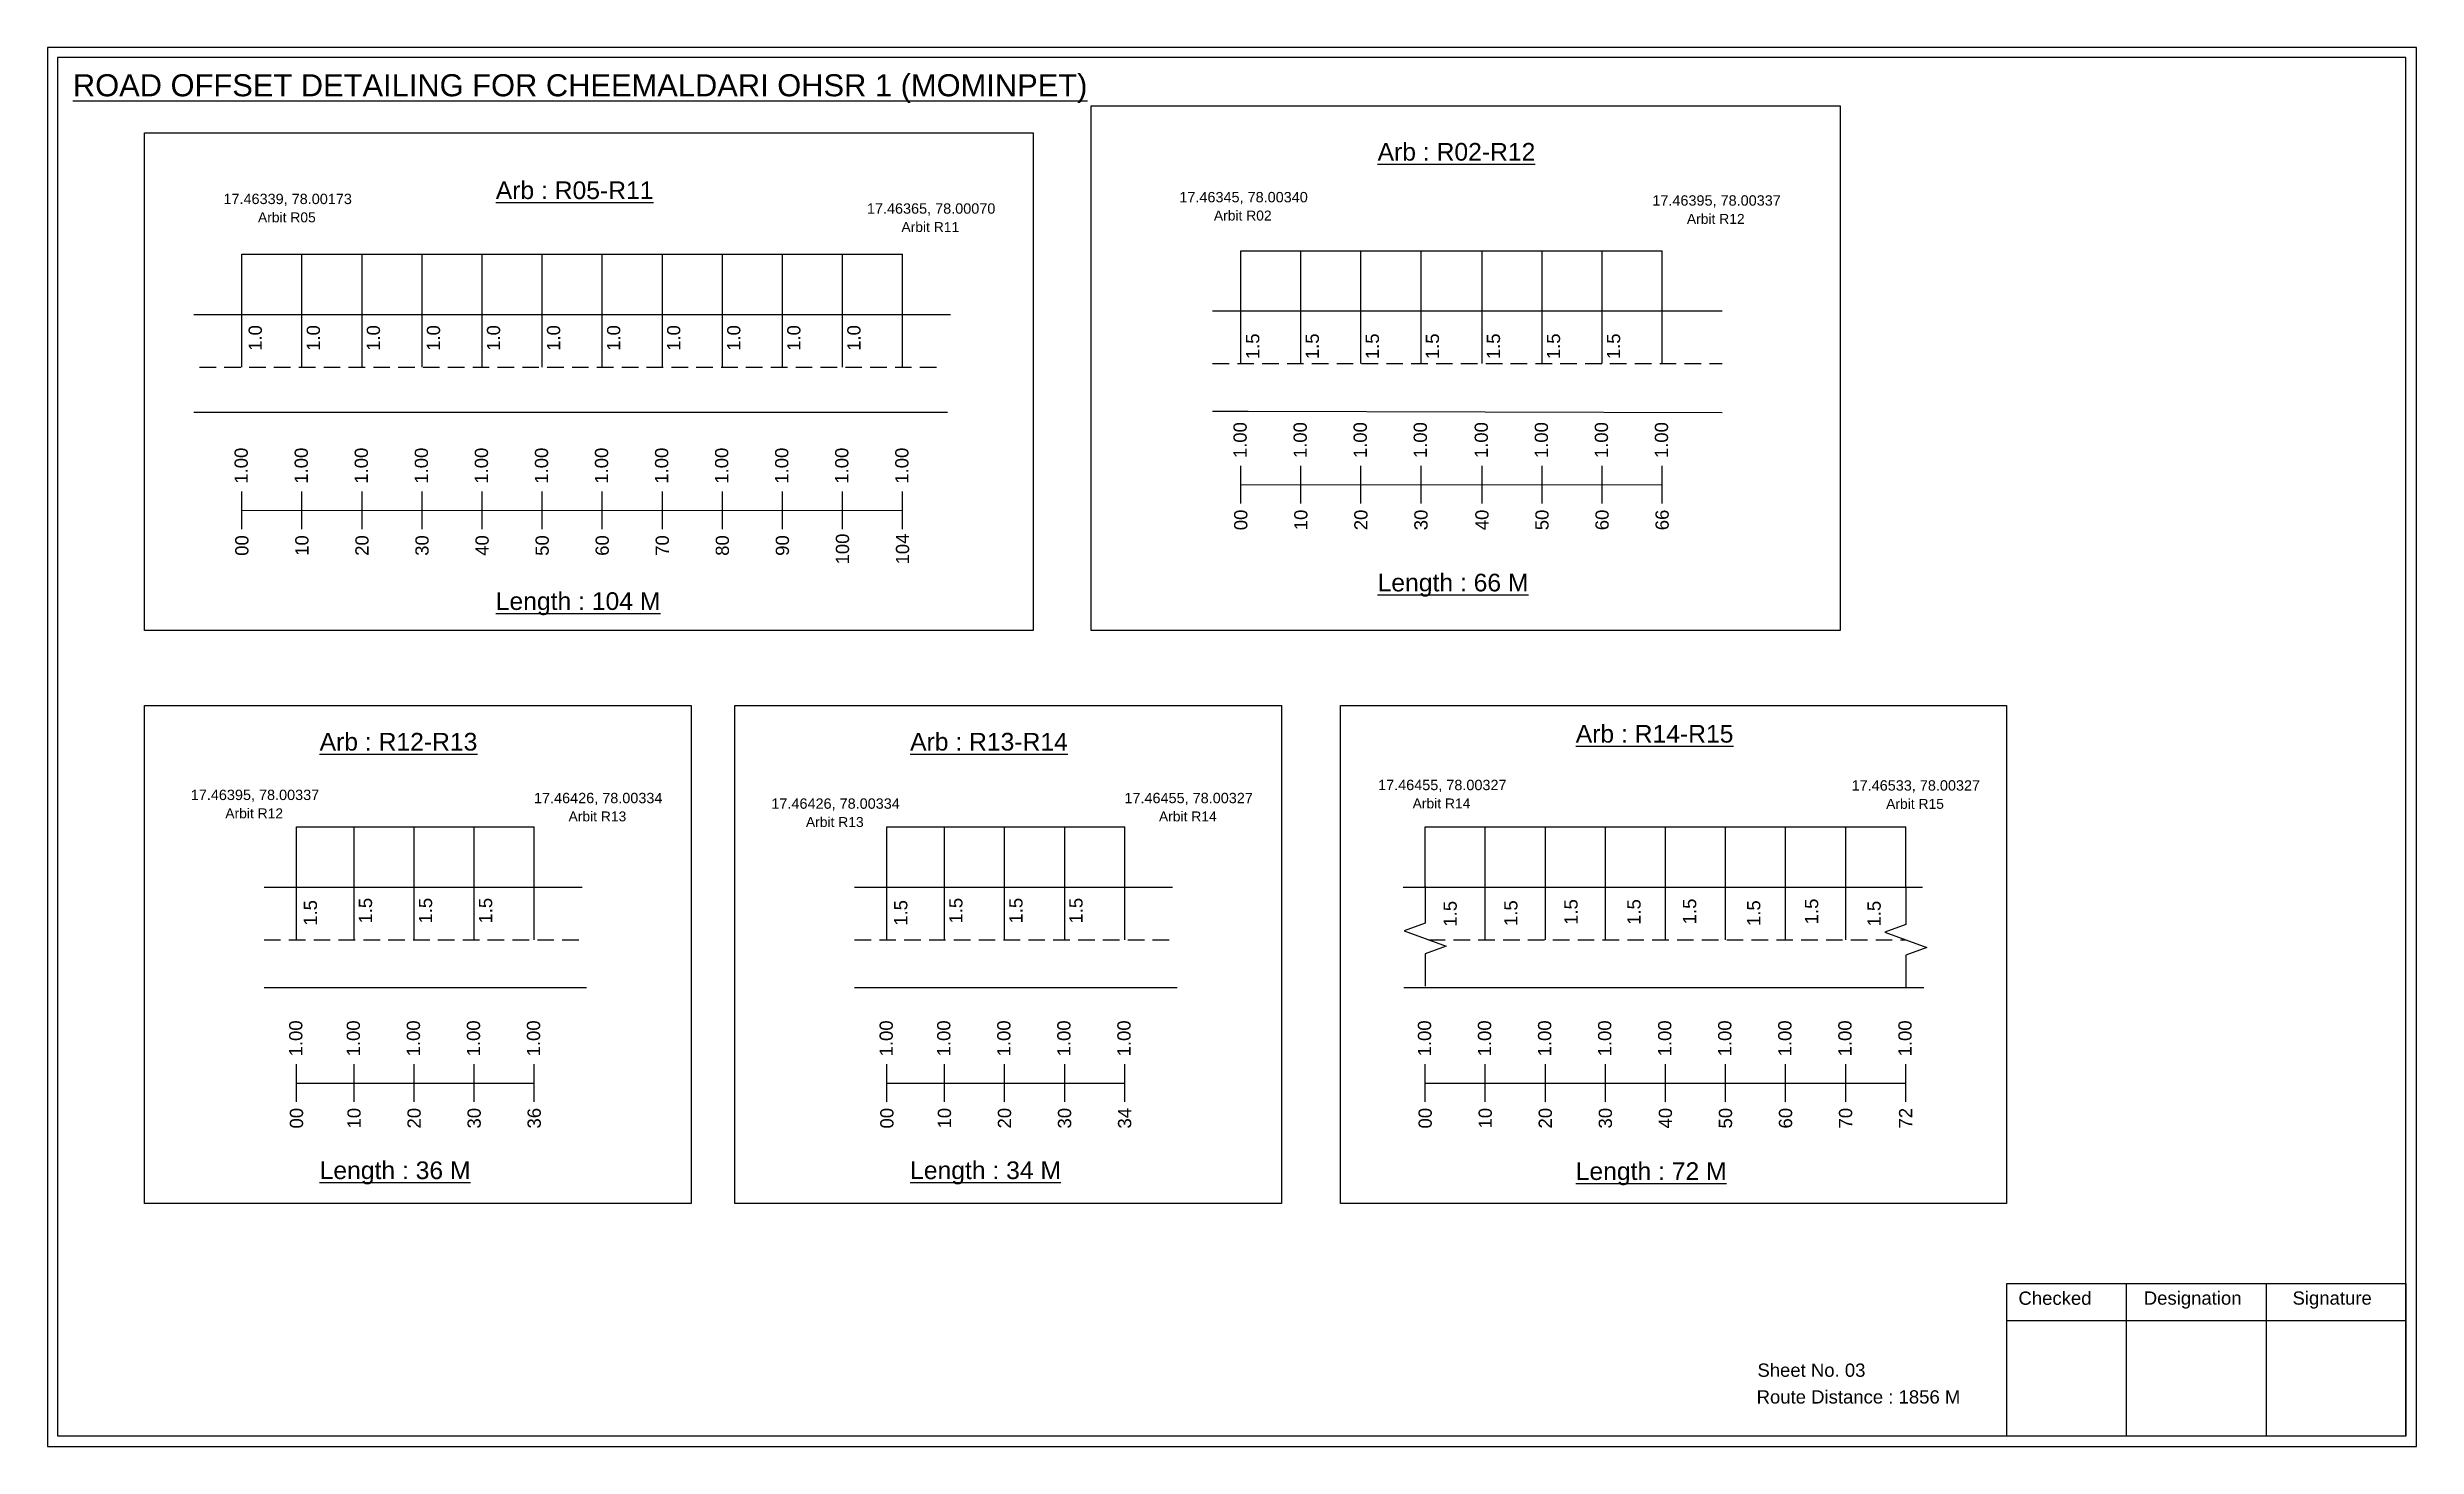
# Model space of a CAD drawing. Header units: inches. Extents: x 3067 to 7161, y 369 to 3169.
# Drawn here: x 4583 to 5119, y 1236 to 1553 of the extents above; entities that cross this region are included whole.
import ezdxf

# ---------------------------------------------------------------- set-up
doc = ezdxf.new("R2010")
doc.units = ezdxf.units.IN
doc.header["$MEASUREMENT"] = 0
doc.linetypes.add('DASHED2', pattern=[0.375, 0.25, -0.125])
doc.layers.add('PDF_Geometry', color=7, linetype='Continuous')
doc.layers.add('PDF_Text', color=5, linetype='Continuous')
doc.styles.add('PDF Arial', font='arial.ttf')
doc.styles.get("Standard").update_dxf_attribs({"font": 'arial.ttf'})

msp = doc.modelspace()

# ---------------------------------------------------------------- texts
at = {"color": 242, "true_color": 0xcd2027}
for s, height, p in [('%%UROAD OFFSET DETAILING FOR CHEEMALDARI OHSR 1 (MOMINPET)', 5, (4588.74, 1541.52)), ('%%UArb : R02-R12', 4, (4884.17, 1526.96)), ('%%UArb : R05-R11', 4, (4684.49, 1518.26)), ('%%ULength : 66 M', 4, (4884.17, 1429.46)), ('%%ULength : 104 M', 4, (4684.49, 1425.26)), ('%%UArb : R12-R13', 4, (4644.61, 1393.43)), ('%%UArb : R13-R14', 4, (4778.31, 1393.43)), ('%%UArb : R14-R15', 4, (4929.03, 1395.23)), ('%%ULength : 36 M', 4, (4644.61, 1296.43)), ('%%ULength : 34 M', 4, (4778.31, 1296.43)), ('%%ULength : 72 M', 4, (4929.03, 1296.23))]:
    msp.add_text(s, height=height, dxfattribs=at).set_placement(p)
at = {"color": 5}
for s, height, p in [('17.46339, 78.00173', 2.34, (4622.83, 1517.13)), ('17.46345, 78.00340', 2.34, (4839.28, 1517.53)), ('17.46395, 78.00337', 2.34, (4946.38, 1516.78)), ('Arbit R05', 2.246, (4630.65, 1513)), ('17.46365, 78.00070', 2.34, (4768.53, 1514.95)), ('Arbit R11', 2.246, (4776.35, 1510.82)), ('Arbit R02', 2.246, (4847.1, 1513.41)), ('Arbit R12', 2.246, (4954.2, 1512.65)), ('17.46395, 78.00337', 2.34, (4615.43, 1382.23)), ('17.46455, 78.00327', 2.34, (4884.28, 1384.47)), ('17.46533, 78.00327', 2.34, (4991.5, 1384.37)), ('Arbit R12', 2.246, (4623.25, 1378.1)), ('17.46426, 78.00334', 2.34, (4693.15, 1381.52)), ('Arbit R13', 2.246, (4700.97, 1377.4)), ('17.46426, 78.00334', 2.34, (4746.9, 1380.26)), ('17.46455, 78.00327', 2.34, (4826.84, 1381.52)), ('Arbit R14', 2.246, (4834.66, 1377.4)), ('Arbit R14', 2.246, (4892.1, 1380.34)), ('Arbit R15', 2.246, (4999.32, 1380.24)), ('Arbit R13', 2.246, (4754.72, 1376.13))]:
    msp.add_text(s, height=height, dxfattribs=at).set_placement(p)
for s, p in [('1.0', (4631.52, 1483.9)), ('1.0', (4644.68, 1483.9)), ('1.0', (4658.28, 1483.9)), ('1.0', (4671.88, 1483.9)), ('1.0', (4685.48, 1483.9)), ('1.0', (4699.08, 1483.9)), ('1.0', (4712.68, 1483.9)), ('1.0', (4726.28, 1483.9)), ('1.0', (4739.88, 1483.9)), ('1.0', (4753.48, 1483.9)), ('1.0', (4767.08, 1483.9)), ('1.5', (4857.38, 1482.02)), ('1.5', (4870.87, 1482.02)), ('1.5', (4884.47, 1482.02)), ('1.5', (4898.07, 1482.02)), ('1.5', (4911.89, 1482.02)), ('1.5', (4925.49, 1482.02)), ('1.5', (4939.09, 1482.02)), ('1.5', (4644.01, 1353.77)), ('1.5', (4656.48, 1354.27)), ('1.5', (4670.08, 1354.27)), ('1.5', (4683.68, 1354.27)), ('1.5', (4777.7, 1353.77)), ('1.5', (4790.17, 1354.27)), ('1.5', (4803.77, 1354.27)), ('1.5', (4817.37, 1354.27)), ('1.5', (4902.09, 1353.58)), ('1.5', (4915.84, 1353.71)), ('1.5', (4929.46, 1353.97)), ('1.5', (4943.72, 1353.97)), ('1.5', (4956.31, 1354.1)), ('1.5', (4970.83, 1353.71)), ('1.5', (4983.93, 1354.1)), ('1.5', (4998.09, 1353.6))]:
    msp.add_text(s, height=3, rotation=90).set_placement(p)
at = {"color": 217, "true_color": 0x93278f}
for s, p in [('1.00', (4854.53, 1459.62)), ('1.00', (4868.13, 1459.62)), ('1.00', (4881.73, 1459.62)), ('1.00', (4895.33, 1459.62)), ('1.00', (4909.14, 1459.62)), ('1.00', (4922.74, 1459.62)), ('1.00', (4936.34, 1459.62)), ('1.00', (4949.94, 1459.62)), ('1.00', (4628.34, 1453.83)), ('1.00', (4641.94, 1453.83)), ('1.00', (4655.54, 1453.83)), ('1.00', (4669.14, 1453.83)), ('1.00', (4682.74, 1453.83)), ('1.00', (4696.34, 1453.83)), ('1.00', (4709.94, 1453.83)), ('1.00', (4723.54, 1453.83)), ('1.00', (4737.14, 1453.83)), ('1.00', (4750.74, 1453.83)), ('1.00', (4764.34, 1453.83)), ('1.00', (4777.94, 1453.83)), ('00', (4854.68, 1443.3)), ('10', (4868.28, 1443.3)), ('20', (4881.88, 1443.3)), ('30', (4895.48, 1443.3)), ('40', (4909.29, 1443.3)), ('50', (4922.89, 1443.3)), ('60', (4936.49, 1443.3)), ('66', (4950.09, 1443.3)), ('00', (4628.49, 1437.51)), ('10', (4642.09, 1437.51)), ('20', (4655.69, 1437.51)), ('30', (4669.29, 1437.51)), ('40', (4682.89, 1437.51)), ('50', (4696.49, 1437.51)), ('60', (4710.09, 1437.51)), ('70', (4723.69, 1437.51)), ('80', (4737.29, 1437.51)), ('90', (4750.89, 1437.51)), ('100', (4764.49, 1435.55)), ('104', (4778.09, 1435.55)), ('1.00', (4640.7, 1324.2)), ('1.00', (4653.74, 1324.2)), ('1.00', (4667.34, 1324.2)), ('1.00', (4680.94, 1324.2)), ('1.00', (4694.54, 1324.2)), ('1.00', (4774.4, 1324.2)), ('1.00', (4787.43, 1324.2)), ('1.00', (4801.03, 1324.2)), ('1.00', (4814.63, 1324.2)), ('1.00', (4828.23, 1324.2)), ('1.00', (4896.28, 1324.2)), ('1.00', (4909.88, 1324.2)), ('1.00', (4923.48, 1324.2)), ('1.00', (4937.08, 1324.2)), ('1.00', (4950.68, 1324.2)), ('1.00', (4964.28, 1324.2)), ('1.00', (4977.88, 1324.2)), ('1.00', (4991.48, 1324.2)), ('1.00', (5005.08, 1324.2)), ('00', (4640.86, 1307.88)), ('10', (4653.89, 1307.88)), ('20', (4667.49, 1307.88)), ('30', (4681.09, 1307.88)), ('36', (4694.69, 1307.88)), ('00', (4774.55, 1307.88)), ('10', (4787.58, 1307.88)), ('20', (4801.18, 1307.88)), ('30', (4814.78, 1307.88)), ('34', (4828.38, 1307.88)), ('00', (4896.43, 1307.88)), ('10', (4910.03, 1307.88)), ('20', (4923.63, 1307.88)), ('30', (4937.23, 1307.88)), ('40', (4950.83, 1307.88)), ('50', (4964.43, 1307.88)), ('60', (4978.03, 1307.88)), ('70', (4991.63, 1307.88)), ('72', (5005.23, 1307.88))]:
    msp.add_text(s, height=3, rotation=90, dxfattribs=at).set_placement(p)
for s, p in [('Sheet No. 03', (4970.17, 1251.68)), ('Route Distance : 1856 M', (4969.99, 1245.63))]:
    msp.add_text(s, height=3).set_placement(p)
at = {"layer": 'PDF_Text', "color": 7, "attachment_point": 7, "style": 'PDF Arial'}
for s, insert, char_height in [('Checked', (5029.28, 1267.93), 3.001), ('Designation', (5057.66, 1267.1), 3.0006), ('Signature', (5091.34, 1267.1), 3.001)]:
    msp.add_mtext(s, dxfattribs=dict(at, insert=insert, char_height=char_height))

# ---------------------------------------------------------------- linework, layer by layer
at = {"color": 5}
for p, q in [((4627.01, 1505.77), (4776.61, 1505.77)), ((4853.2, 1506.55), (4948.62, 1506.56)), ((4639.38, 1376.14), (4693.21, 1376.14)), ((4773.07, 1376.14), (4826.91, 1376.14)), ((4894.96, 1376.14), (5003.76, 1376.14))]:
    msp.add_line(p, q, dxfattribs=at)
for p, q in [((4627.01, 1480.23), (4627.01, 1505.77)), ((4640.61, 1480.23), (4640.61, 1505.77)), ((4654.21, 1480.23), (4654.21, 1505.77)), ((4667.81, 1480.23), (4667.81, 1505.77)), ((4681.41, 1480.23), (4681.41, 1505.77)), ((4695.01, 1480.23), (4695.01, 1505.77)), ((4708.61, 1480.23), (4708.61, 1505.77)), ((4722.21, 1480.23), (4722.21, 1505.77)), ((4735.81, 1480.23), (4735.81, 1505.77)), ((4749.41, 1480.23), (4749.41, 1505.77)), ((4763.01, 1480.23), (4763.01, 1505.77)), ((4776.61, 1480.23), (4776.61, 1505.77)), ((4853.2, 1481.02), (4853.2, 1506.56)), ((4866.8, 1481.02), (4866.8, 1506.56)), ((4880.4, 1481.02), (4880.4, 1506.56)), ((4894, 1481.02), (4894, 1506.56)), ((4907.82, 1481.02), (4907.82, 1506.56)), ((4921.42, 1481.02), (4921.42, 1506.56)), ((4935.02, 1481.02), (4935.02, 1506.56)), ((4948.62, 1481.02), (4948.62, 1506.56)), ((4616.13, 1492.11), (4787.49, 1492.11)), ((4962.22, 1492.91), (4846.79, 1492.91)), ((4846.79, 1470.22), (4854.85, 1470.22)), ((4854.85, 1470.22), (4962.22, 1469.92)), ((4786.8, 1469.93), (4616.13, 1469.93)), ((4639.38, 1350.6), (4639.38, 1376.14)), ((4652.41, 1350.6), (4652.41, 1376.14)), ((4666.01, 1350.6), (4666.01, 1376.14)), ((4679.61, 1350.6), (4679.61, 1376.14)), ((4693.21, 1350.6), (4693.21, 1376.14)), ((4773.07, 1350.6), (4773.07, 1376.14)), ((4786.11, 1350.6), (4786.11, 1376.14)), ((4799.71, 1350.6), (4799.71, 1376.14)), ((4813.31, 1350.6), (4813.31, 1376.14)), ((4826.91, 1350.6), (4826.91, 1376.14)), ((4894.96, 1362.49), (4894.96, 1376.14)), ((4908.56, 1350.6), (4908.56, 1376.14)), ((4922.16, 1350.6), (4922.16, 1376.14)), ((4935.76, 1350.6), (4935.76, 1376.14)), ((4949.36, 1350.6), (4949.36, 1376.14)), ((4962.96, 1350.6), (4962.96, 1376.14)), ((4976.56, 1350.6), (4976.56, 1376.14)), ((4990.16, 1350.6), (4990.16, 1376.14)), ((5003.76, 1362.48), (5003.76, 1376.14)), ((4632.03, 1362.48), (4704.07, 1362.48)), ((4765.73, 1362.48), (4837.76, 1362.48)), ((4889.96, 1362.48), (5007.58, 1362.54)), ((4632.03, 1339.8), (4705.07, 1339.8)), ((4765.73, 1339.8), (4838.76, 1339.8)), ((4890.11, 1339.8), (5007.89, 1339.8))]:
    msp.add_line(p, q)
at = {"linetype": 'DASHED2', "ltscale": 15}
for p, q in [((4846.79, 1481.02), (4962.22, 1481.02)), ((4617.4, 1480.23), (4785.01, 1480.23)), ((4632.03, 1350.6), (4704.57, 1350.6)), ((4765.73, 1350.6), (4838.26, 1350.6)), ((4895.72, 1350.6), (5003.76, 1350.6))]:
    msp.add_line(p, q, dxfattribs=at)
at = {"color": 217, "true_color": 0x93278f}
for p, q in [((4853.2, 1449.33), (4853.2, 1457.88)), ((4866.8, 1449.33), (4866.8, 1457.88)), ((4880.4, 1449.33), (4880.4, 1457.88)), ((4894, 1449.33), (4894, 1457.88)), ((4907.82, 1449.33), (4907.82, 1457.88)), ((4921.42, 1449.33), (4921.42, 1457.88)), ((4935.02, 1449.33), (4935.02, 1457.88)), ((4948.62, 1449.33), (4948.62, 1457.88)), ((4627.01, 1443.53), (4627.01, 1452.09)), ((4640.61, 1443.53), (4640.61, 1452.09)), ((4654.21, 1443.53), (4654.21, 1452.09)), ((4667.81, 1443.53), (4667.81, 1452.09)), ((4681.41, 1443.53), (4681.41, 1452.09)), ((4695.01, 1443.53), (4695.01, 1452.09)), ((4708.61, 1443.53), (4708.61, 1452.09)), ((4722.21, 1443.53), (4722.21, 1452.09)), ((4735.81, 1443.53), (4735.81, 1452.09)), ((4749.41, 1443.53), (4749.41, 1452.09)), ((4763.01, 1443.53), (4763.01, 1452.09)), ((4776.61, 1443.53), (4776.61, 1452.09)), ((4853.2, 1453.6), (4948.62, 1453.66)), ((4627.01, 1447.8), (4776.61, 1447.83)), ((4639.38, 1313.9), (4639.38, 1322.46)), ((4652.41, 1313.9), (4652.41, 1322.46)), ((4666.01, 1313.9), (4666.01, 1322.46)), ((4679.61, 1313.9), (4679.61, 1322.46)), ((4693.21, 1313.9), (4693.21, 1322.46)), ((4773.07, 1313.9), (4773.07, 1322.46)), ((4786.11, 1313.9), (4786.11, 1322.46)), ((4799.71, 1313.9), (4799.71, 1322.46)), ((4813.31, 1313.9), (4813.31, 1322.46)), ((4826.91, 1313.9), (4826.91, 1322.46)), ((4894.96, 1313.9), (4894.96, 1322.46)), ((4908.56, 1313.9), (4908.56, 1322.46)), ((4922.16, 1313.9), (4922.16, 1322.46)), ((4935.76, 1313.9), (4935.76, 1322.46)), ((4949.36, 1313.9), (4949.36, 1322.46)), ((4962.96, 1313.9), (4962.96, 1322.46)), ((4976.56, 1313.9), (4976.56, 1322.46)), ((4990.16, 1313.9), (4990.16, 1322.46)), ((5003.76, 1313.9), (5003.76, 1322.46)), ((4639.38, 1318.17), (4693.21, 1318.18)), ((4773.07, 1318.17), (4826.91, 1318.18)), ((4894.96, 1318.17), (5003.76, 1318.17))]:
    msp.add_line(p, q, dxfattribs=at)
for points in [[(4819.28, 1539.39), (4988.89, 1539.39), (4988.89, 1420.57), (4819.28, 1420.57)], [(4604.92, 1533.25), (4806.15, 1533.25), (4806.15, 1420.57), (4604.92, 1420.57)], [(4604.92, 1403.62), (4728.72, 1403.62), (4728.72, 1290.94), (4604.92, 1290.94)], [(4738.61, 1403.62), (4862.41, 1403.62), (4862.41, 1290.94), (4738.61, 1290.94)], [(4875.73, 1403.62), (5026.58, 1403.62), (5026.58, 1290.94), (4875.73, 1290.94)]]:
    msp.add_lwpolyline(points, close=True)
at = {"linetype": 'Continuous'}
for points in [[(4894.94, 1362.77), (4894.94, 1354.34), (4890.2, 1352.61), (4899.68, 1349.16), (4894.94, 1347.43), (4894.94, 1340.08)], [(5003.76, 1362.48), (5003.76, 1354.05), (4999.02, 1352.33), (5008.5, 1348.87), (5003.76, 1347.15), (5003.76, 1339.8)]]:
    msp.add_lwpolyline(points, dxfattribs=at)
at = {"layer": 'PDF_Geometry'}
for points in [[(4582.96, 1552.59), (4582.96, 1235.88), (5119.44, 1235.88), (5119.44, 1552.59)], [(4585.29, 1550.27), (4585.29, 1238.3), (5117.02, 1238.3), (5117.02, 1550.27)]]:
    msp.add_lwpolyline(points, close=True, dxfattribs=at)
at = {"layer": 'PDF_Geometry', "color": 242, "true_color": 0xcc1f26}
msp.add_lwpolyline([(5117.02, 1238.21), (5026.67, 1238.21), (5026.67, 1272.82), (5117.02, 1272.82)], close=True, dxfattribs=at)
for points in [[(5053.66, 1272.82), (5053.66, 1238.21)], [(5085.38, 1272.82), (5085.38, 1238.21)], [(5026.67, 1264.45), (5117.02, 1264.45)]]:
    msp.add_lwpolyline(points, dxfattribs=at)

msp.set_redraw_order([(e.dxf.handle, doc.entitydb.next_handle()) for e in msp.query("TEXT MTEXT ATTDEF DIMENSION ARC_DIMENSION")])  # texts and dimensions are drawn at this point

doc.saveas('drawing.dxf')
